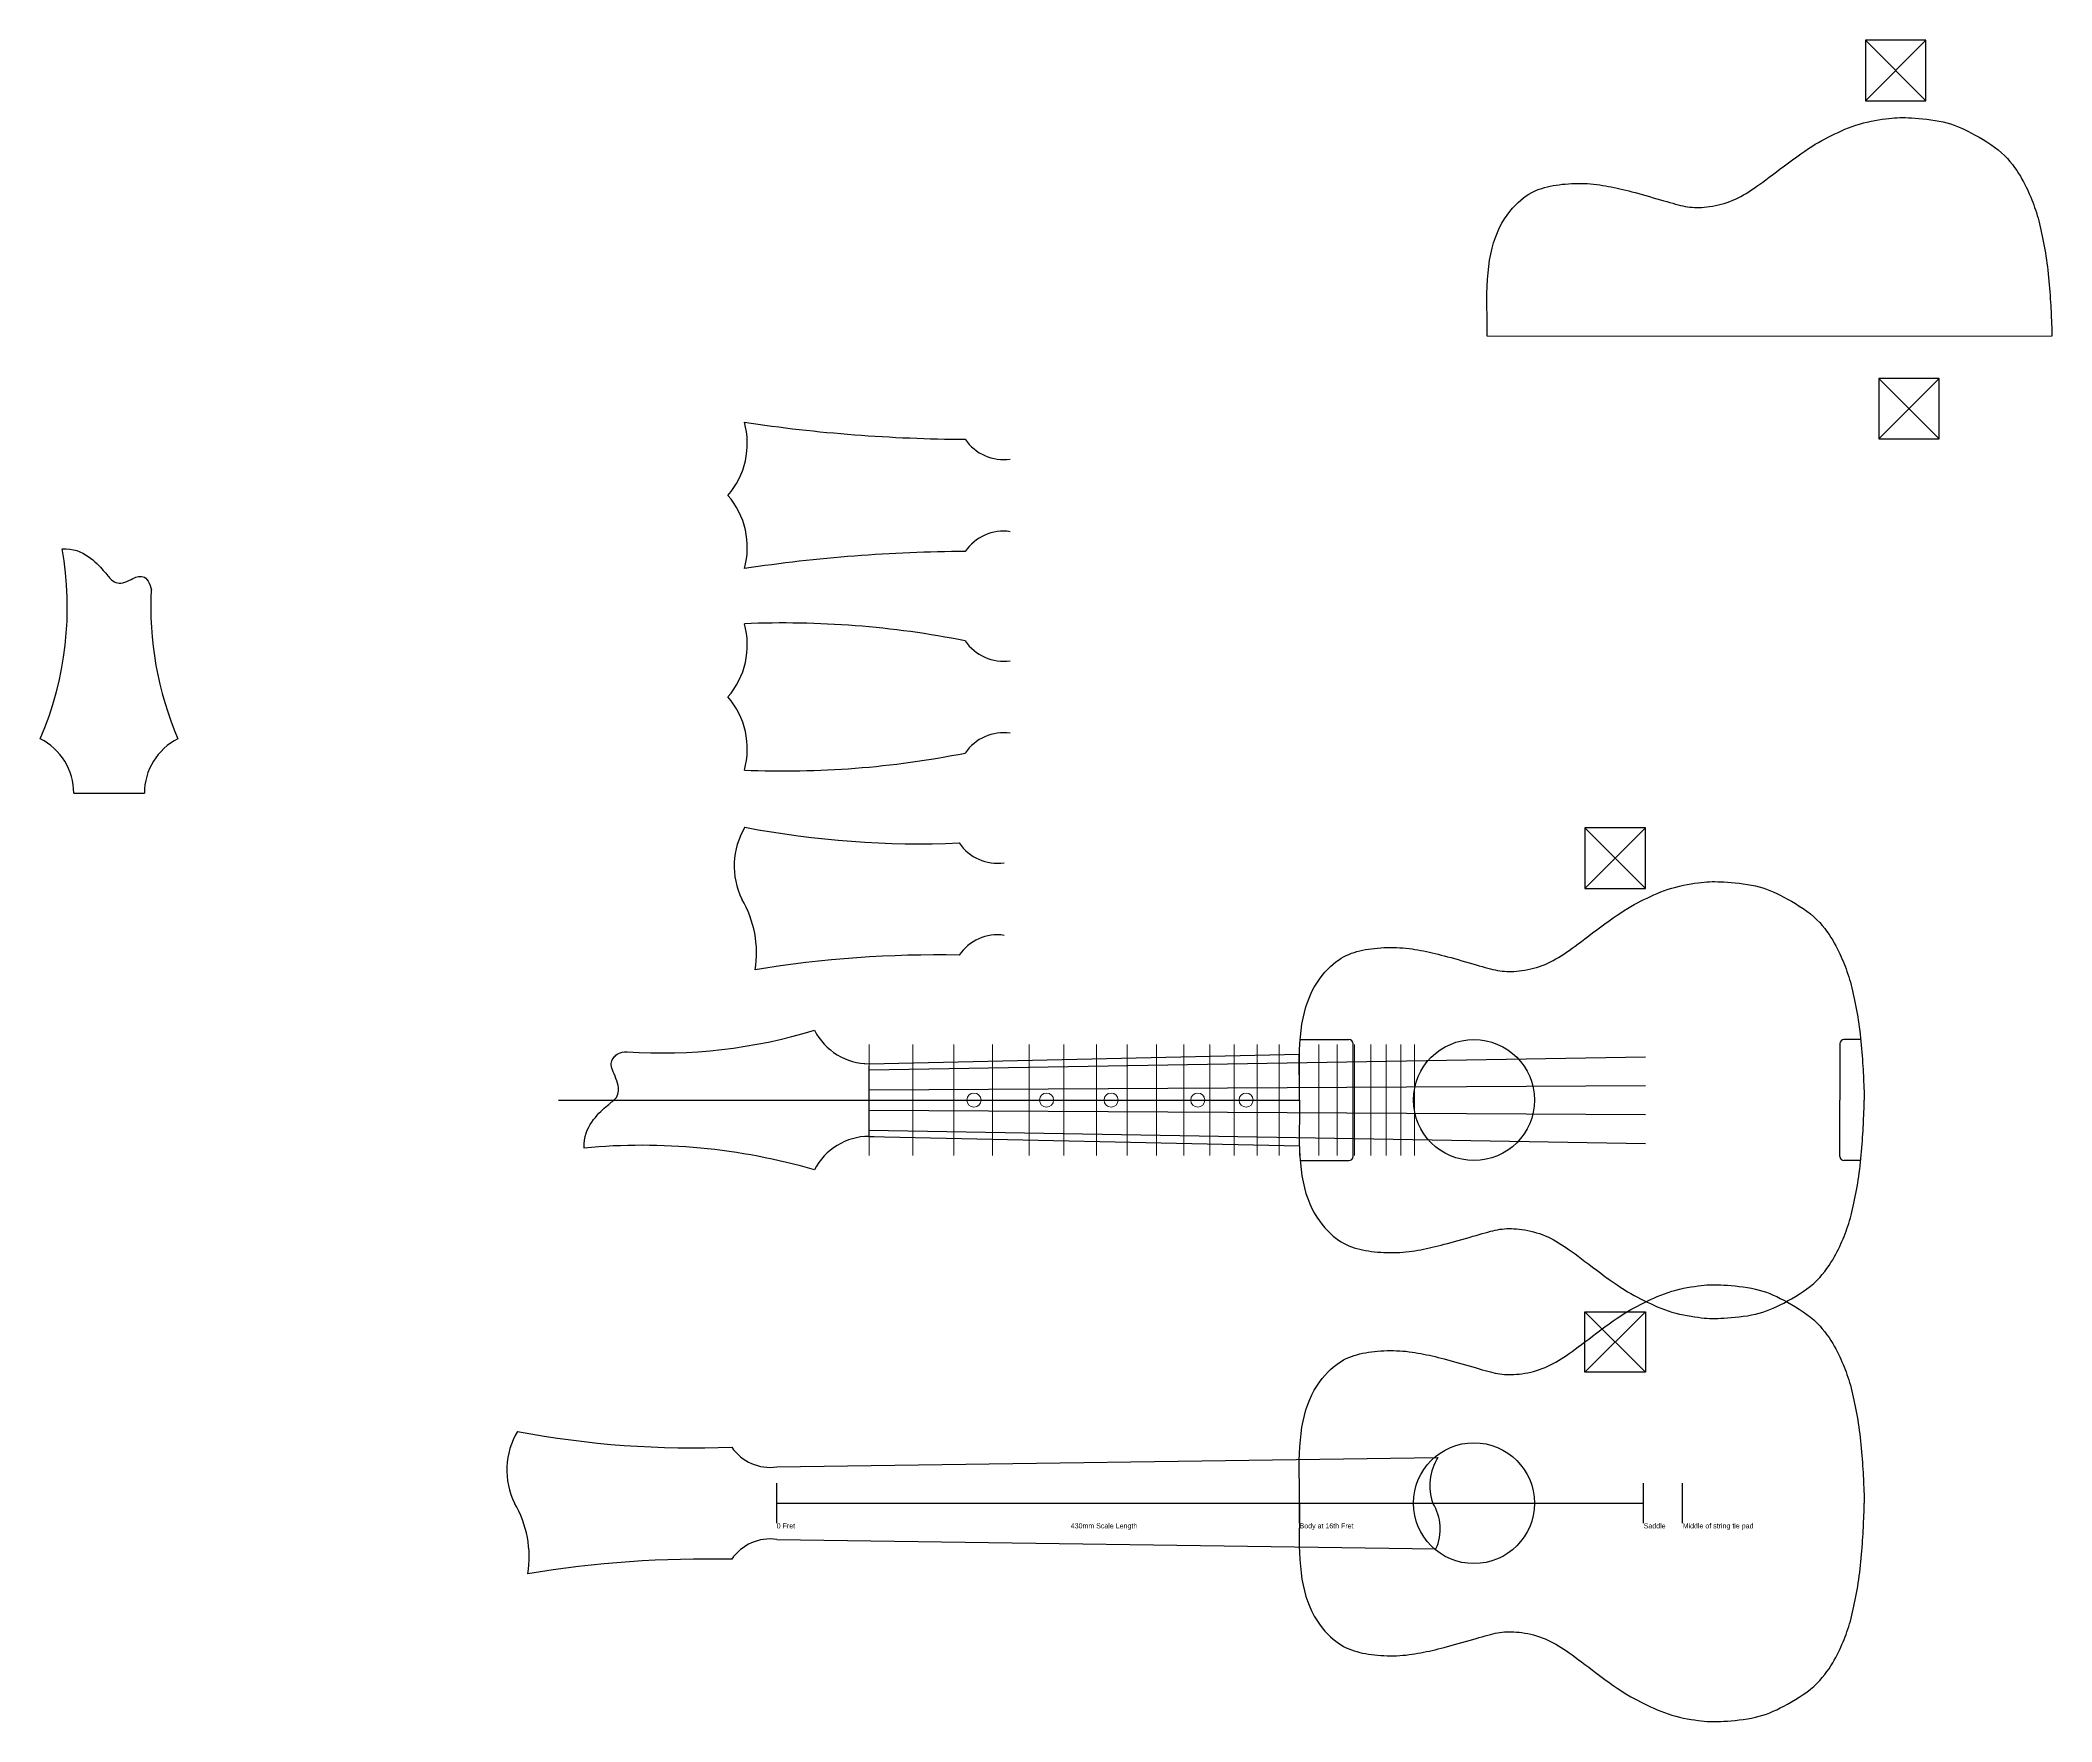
# Model space of a CAD drawing. Header units: millimetres. Extents: x -411 to 1471, y -165 to 1526.
# Drawn here: x -411 to 587, y 692 to 1526 of the extents above; entities that cross this region are included whole.
import ezdxf

# ---------------------------------------------------------------- set-up
doc = ezdxf.new("R2010")
doc.units = ezdxf.units.MM
doc.layers.get('0').update_dxf_attribs({"linetype": 'CONTINUOUS', "lineweight": 25, "true_color": 0x000000})
for name, color, linetype, lineweight, true_color in [('frets', 7, 'CONTINUOUS', 13, 0x000000), ('guides', 252, 'CONTINUOUS', 25, 0xa0a0a4), ('strings', 7, 'CONTINUOUS', 25, 0x000000)]:
    doc.layers.add(name, color=color, linetype=linetype, lineweight=lineweight, true_color=true_color)
doc.styles.add('textstyle0', font='')
doc.styles.add('textstyle1', font='')
doc.styles.add('textstyle2', font='')
doc.styles.add('textstyle3', font='')
doc.styles.add('textstyle4', font='')
doc.styles.get('textstyle0').set_extended_font_data('Arial')
doc.styles.get('textstyle1').set_extended_font_data('Arial')
doc.styles.get('textstyle2').set_extended_font_data('Arial')
doc.styles.get('textstyle3').set_extended_font_data('Arial')
doc.styles.get('textstyle4').set_extended_font_data('Arial')

msp = doc.modelspace()

# ---------------------------------------------------------------- linework, layer by layer
for p, q in [((-394.48, 1152.22), (-359.48, 1152.22)), ((213.68, 1030), (238, 1030)), ((240, 972), (240, 1028)), ((481.5, 1028), (481.5, 1000)), ((491.5, 1030), (483.5, 1030)), ((0, 1018), (213.5, 1022.71)), ((0, 982), (0, 1017)), ((0, 1000), (213.5, 1000)), ((481.5, 972), (481.5, 1000)), ((0, 982), (213.5, 977.29)), ((213.68, 970), (238, 970)), ((491.5, 970), (483.5, 970)), ((-45.84, 818), (282.14, 822.74)), ((-45.84, 790), (-45.84, 810)), ((213.5, 790), (213.5, 810)), ((384.16, 790), (384.16, 810)), ((403.5, 790), (403.5, 810)), ((-45.84, 800), (213.5, 800)), ((-45.84, 800), (384.16, 800)), ((-45.84, 782), (281.12, 777.27))]:
    msp.add_line(p, q)
for centre in [(300, 1000), (300, 800)]:
    msp.add_circle(centre, 30)
for centre, radius, start, end in [((-99.56, 1325.66), 39.14, 319.04349, 15.76306), ((51.82, 2096.35), 768.52, 261.49151, 269.69189), ((66.7, 1340.74), 22.98, 214.13893, 278.25562), ((-99.56, 1274.34), 39.14, 344.23694, 40.95651), ((66.7, 1259.26), 22.98, 81.74438, 145.86107), ((-562.35, 1244.45), 164.67, 336.68475, 10.18285), ((51.82, 503.65), 768.52, 90.30811, 98.50849), ((-191.61, 1244.45), 164.67, 176.83908, 203.31525), ((-99.56, 1225.66), 39.14, 319.04349, 15.76306), ((-42.3, 775.48), 461.22, 78.7493, 92.4341), ((66.7, 1240.74), 22.98, 214.13893, 278.25562), ((-99.56, 1174.34), 39.14, 344.23694, 40.95651), ((-424.78, 1152.22), 30.3, 0, 63.21032), ((-329.18, 1152.22), 30.3, 116.78968, 180), ((66.7, 1159.26), 22.98, 81.74438, 145.86107), ((-42.3, 1624.52), 461.22, 267.5659, 281.2507), ((-29.77, 1116.18), 37.15, 148.93437, 206.29606), ((24.97, 1587.79), 460.65, 259.16832, 272.44268), ((63.62, 1140.46), 22.98, 214.13893, 278.25562), ((-109.22, 1072.87), 53.38, 351.13794, 30.18884), ((63.62, 1058.98), 22.98, 81.74438, 145.86107), ((32.79, 526.44), 545.56, 88.75891, 99.41708), ((-102.33, 1280.85), 257.46, 266.06364, 287.00102), ((0, 1048.3), 30.3, 206.78968, 270), ((238, 1028), 2, 0, 90), ((483.5, 1028), 2, 90, 180), ((0, 951.7), 30.3, 90, 153.21032), ((-112.7, 670.56), 306.98, 73.79832, 95.35222), ((238, 972), 2, 270, 0), ((483.5, 972), 2, 180, 270), ((-142.53, 816.46), 37.15, 148.93437, 206.29606), ((-87.79, 1288.07), 460.65, 259.16832, 272.44268), ((-49.14, 840.74), 22.98, 214.13893, 278.25562), ((303.92, 808.79), 25.86, 147.35158, 199.98953), ((-221.98, 773.16), 53.38, 351.13794, 30.18884), ((258.98, 787.19), 24.26, 335.87057, 31.7258), ((-49.14, 759.26), 22.98, 81.74438, 145.86107), ((-79.97, 226.73), 545.56, 88.75891, 99.41708)]:
    msp.add_arc(centre, radius, start, end)
for points in [[(306.58, 1379.08), (306.58, 1388.29), (305.69, 1408.02), (310.42, 1432.03), (322.24, 1446.91), (332.05, 1452.43), (343.45, 1454.64), (356.51, 1455.05), (368.26, 1453.16), (379.18, 1450.53), (395.11, 1445.93), (405.05, 1442.98), (413.5, 1442.57), (425.91, 1444.79), (436.25, 1450.29), (446.85, 1458.09), (465.08, 1472.05), (476.99, 1478.54), (490.86, 1484.86), (507.12, 1487.49), (515.34, 1487.57), (533.67, 1485.9), (546.03, 1480.58), (562.95, 1470.41), (571.68, 1457.9), (576.3, 1447.98), (579.91, 1437.94), (582.59, 1425.62), (584.81, 1411.82), (585.89, 1397.22), (586.58, 1384.84), (586.58, 1379.08), (586.58, 1379.08)], [(-400.27, 1273.56), (-394.72, 1273.83), (-386.57, 1270.13), (-379.15, 1262.24), (-375.87, 1257.67), (-372.87, 1256.43), (-369.45, 1256.43), (-364.74, 1259.07), (-362.6, 1259.86), (-359.17, 1259.86), (-357.13, 1256.97), (-355.75, 1253.01), (-356.06, 1253.02)], [(213.5, 1000), (213.5, 1009.21), (212.61, 1028.94), (217.34, 1052.94), (229.16, 1067.83), (238.97, 1073.35), (250.38, 1075.56), (263.43, 1075.97), (275.18, 1074.08), (286.1, 1071.45), (302.03, 1066.85), (311.97, 1063.9), (320.43, 1063.49), (332.83, 1065.7), (343.17, 1071.2), (353.77, 1079.01), (372, 1092.97), (383.91, 1099.45), (397.79, 1105.78), (414.05, 1108.41), (422.26, 1108.49), (440.59, 1106.82), (452.95, 1101.5), (469.87, 1091.32), (478.6, 1078.82), (483.22, 1068.89), (486.83, 1058.85), (489.51, 1046.54), (491.73, 1032.73), (492.82, 1018.14), (493.5, 1005.75), (493.5, 1000), (493.5, 1000)], [(-141.34, 976.21), (-141.61, 981.76), (-137.91, 989.91), (-130.02, 997.33), (-125.45, 1000.61), (-124.21, 1003.61), (-124.21, 1007.04), (-126, 1012), (-128, 1016), (-128, 1019), (-127, 1021), (-124, 1024), (-120, 1024)], [(213.5, 1000), (213.5, 990.79), (212.61, 971.06), (217.34, 947.06), (229.16, 932.17), (238.97, 926.65), (250.38, 924.44), (263.43, 924.03), (275.18, 925.92), (286.1, 928.55), (302.03, 933.15), (311.97, 936.1), (320.43, 936.51), (332.83, 934.3), (343.17, 928.8), (353.77, 920.99), (372, 907.03), (383.91, 900.55), (397.79, 894.22), (414.05, 891.59), (422.26, 891.51), (440.59, 893.18), (452.95, 898.5), (469.87, 908.68), (478.6, 921.18), (483.22, 931.11), (486.83, 941.15), (489.51, 953.46), (491.73, 967.27), (492.82, 981.86), (493.5, 994.25), (493.5, 1000), (493.5, 1000)], [(213.5, 800), (213.5, 809.21), (212.61, 828.94), (217.34, 852.94), (229.16, 867.83), (238.97, 873.35), (250.38, 875.56), (263.43, 875.97), (275.18, 874.08), (286.1, 871.45), (302.03, 866.85), (311.97, 863.9), (320.43, 863.49), (332.83, 865.7), (343.17, 871.2), (353.77, 879.01), (372, 892.97), (383.91, 899.45), (397.79, 905.78), (414.05, 908.41), (422.26, 908.49), (440.59, 906.82), (452.95, 901.5), (469.87, 891.32), (478.6, 878.82), (483.22, 868.89), (486.83, 858.85), (489.51, 846.54), (491.73, 832.73), (492.82, 818.14), (493.5, 805.75), (493.5, 800), (493.5, 800)], [(213.5, 800), (213.5, 790.79), (212.61, 771.06), (217.34, 747.06), (229.16, 732.17), (238.97, 726.65), (250.38, 724.44), (263.43, 724.03), (275.18, 725.92), (286.1, 728.55), (302.03, 733.15), (311.97, 736.1), (320.43, 736.51), (332.83, 734.3), (343.17, 728.8), (353.77, 720.99), (372, 707.03), (383.91, 700.55), (397.79, 694.22), (414.05, 691.59), (422.26, 691.51), (440.59, 693.18), (452.95, 698.5), (469.87, 708.68), (478.6, 721.18), (483.22, 731.11), (486.83, 741.15), (489.51, 753.46), (491.73, 767.27), (492.82, 781.86), (493.5, 794.25), (493.5, 800), (493.5, 800)]]:
    msp.add_open_spline(points, degree=3)
at = {"layer": 'frets'}
for p, q in [((306.58, 1379.08), (586.58, 1379.08)), ((-2.5, 1018), (2.5, 1018)), ((0, 1027.5), (0, 972.5)), ((21.61, 1027.5), (21.61, 972.5)), ((42, 1027.5), (42, 972.5)), ((61.26, 1027.5), (61.26, 972.5)), ((79.42, 1027.5), (79.42, 972.5)), ((96.58, 1027.5), (96.58, 972.5)), ((112.76, 1027.5), (112.76, 972.5)), ((128.04, 1027.5), (128.04, 972.5)), ((142.47, 1027.5), (142.47, 972.5)), ((156.08, 1027.5), (156.08, 972.5)), ((168.93, 1027.5), (168.93, 972.5)), ((181.05, 1027.5), (181.05, 972.5)), ((192.5, 1027.5), (192.5, 972.5)), ((203.3, 1027.5), (203.3, 972.5)), ((213.5, 1027.5), (213.5, 972.5)), ((223.13, 1027.5), (223.13, 972.5)), ((232.21, 1027.5), (232.21, 972.5)), ((240.79, 1027.5), (240.79, 972.5)), ((248.88, 1027.5), (248.88, 972.5)), ((256.52, 1027.5), (256.52, 972.5)), ((263.73, 1027.5), (263.73, 972.5)), ((270.54, 1027.5), (270.54, 972.5)), ((-2.5, 982), (2.5, 982))]:
    msp.add_line(p, q, dxfattribs=at)
for centre in [(52, 1000), (88, 1000), (120, 1000), (163, 1000), (187, 1000)]:
    msp.add_circle(centre, 3.5, dxfattribs=at)
at = {"layer": 'guides'}
for p, q in [((524.13, 1495.83), (494.13, 1525.83)), ((494.13, 1525.83), (494.13, 1495.83)), ((524.13, 1525.83), (494.13, 1525.83)), ((494.13, 1495.83), (524.13, 1525.83)), ((524.13, 1495.83), (524.13, 1525.83)), ((494.13, 1495.83), (524.13, 1495.83)), ((530.8, 1327.99), (500.8, 1357.99)), ((500.8, 1357.99), (500.8, 1327.99)), ((530.8, 1357.99), (500.8, 1357.99)), ((500.8, 1327.99), (530.8, 1357.99)), ((530.8, 1327.99), (530.8, 1357.99)), ((500.8, 1327.99), (530.8, 1327.99)), ((355, 1135), (355, 1105)), ((385, 1135), (355, 1135)), ((355, 1105), (385, 1135)), ((385, 1105), (355, 1135)), ((385, 1105), (385, 1135)), ((355, 1105), (385, 1105)), ((-154, 1000), (0, 1000)), ((355, 865), (355, 895)), ((355, 895), (385, 895)), ((355, 895), (385, 865)), ((385, 895), (355, 865)), ((385, 895), (385, 865)), ((385, 865), (355, 865))]:
    msp.add_line(p, q, dxfattribs=at)
at = {"layer": 'strings'}
for p, q in [((0, 1015), (385, 1021.5)), ((0, 1005), (385, 1007.2)), ((0, 995), (385, 992.8)), ((0, 985), (385, 978.5))]:
    msp.add_line(p, q, dxfattribs=at)

# ---------------------------------------------------------------- texts
at = {"char_height": 1, "attachment_point": 1}
for s, insert, style in [('\\H2.5;0 Fret', (-45.84, 790), 'textstyle3'), ('\\H2.5;430mm Scale Length', (100, 790), 'textstyle4'), ('\\H2.5;Body at 16th Fret', (213.5, 790), 'textstyle2'), ('\\H2.5;Saddle', (384.16, 790), 'textstyle1'), ('\\H2.5;Middle of string tie pad', (403.5, 790), 'textstyle0')]:
    msp.add_mtext(s, dxfattribs=dict(at, insert=insert, style=style))

doc.saveas('drawing.dxf')
